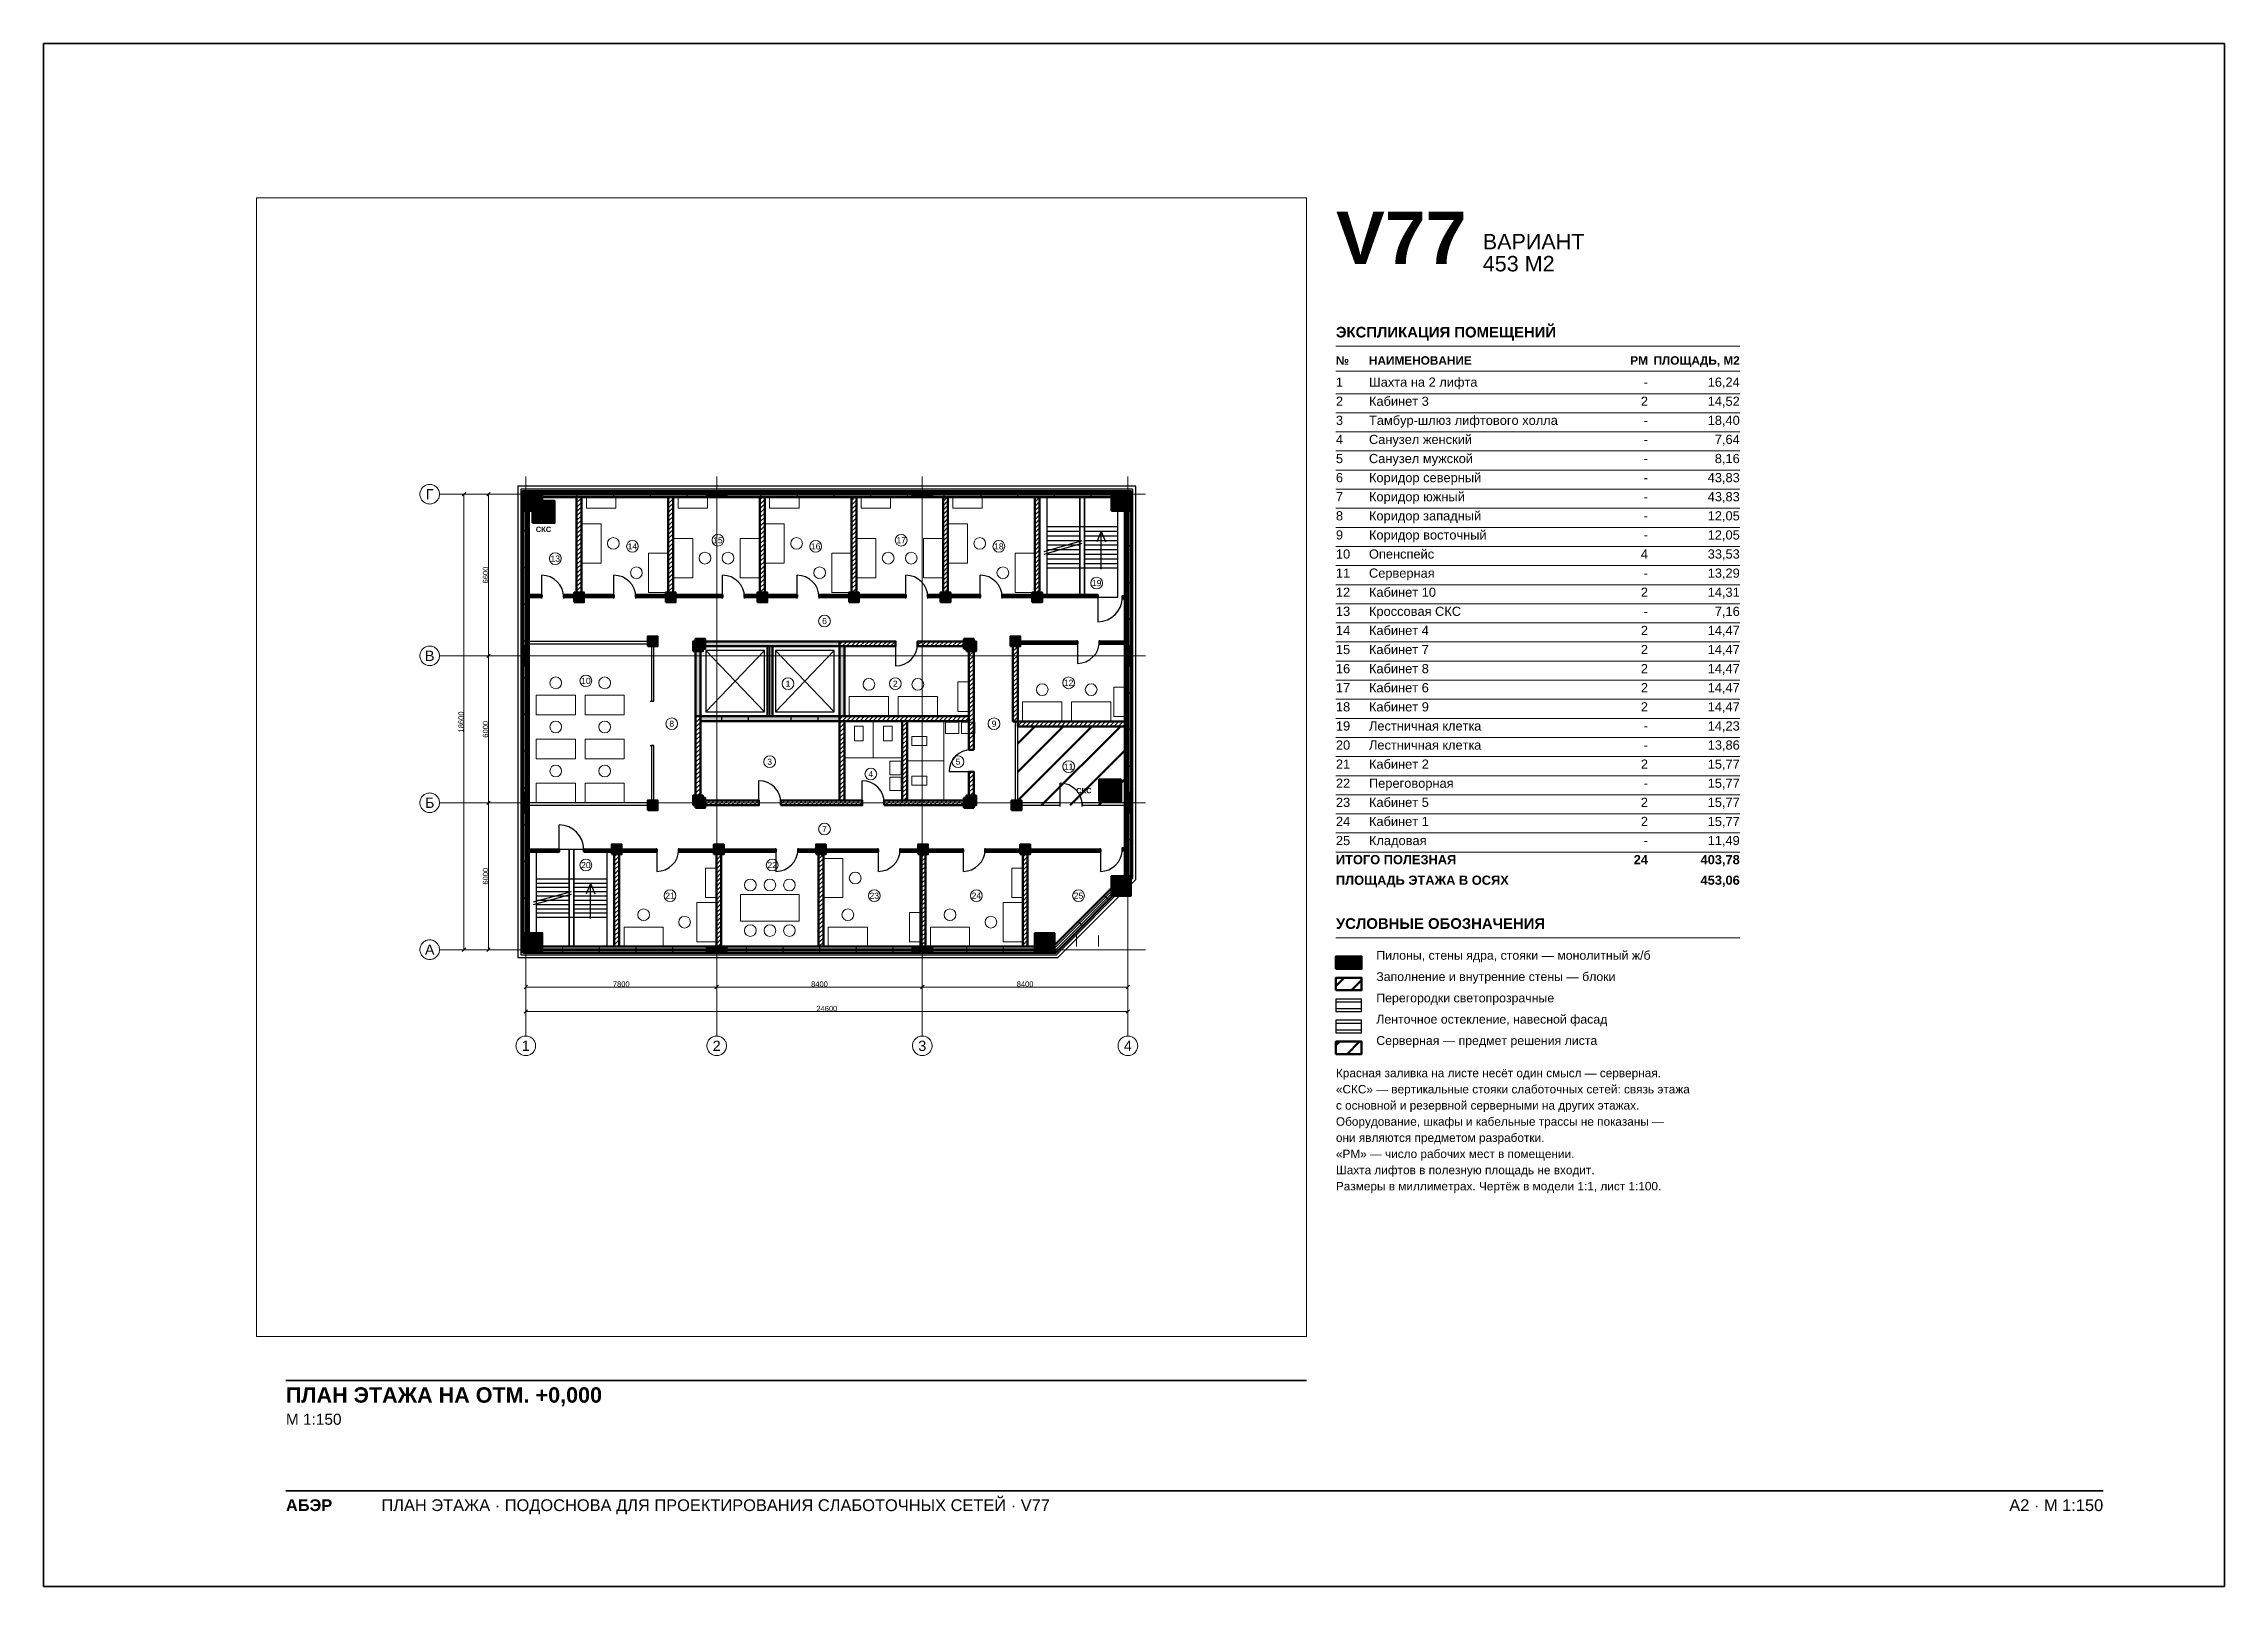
# Paper-space layout 'A2-1-100' of a CAD drawing. Header units: millimetres. Extents: x 0 to 594, y 0 to 420.
# The model-space entities are those that its viewports show. They can reach past a viewport. Long polylines and large blocks are cut down to what shows.
import ezdxf
from ezdxf.enums import TextEntityAlignment as Align

# ---------------------------------------------------------------- set-up
doc = ezdxf.new("R2010")
doc.units = ezdxf.units.MM
doc.linetypes.add('CENTER2', pattern=[2.541, 1.587, -0.318, 0.318, -0.318])
for name, color, linetype, lineweight in [('A-ANNO-LEGEND', 7, 'CONTINUOUS', 18), ('A-ANNO-NOTES', 8, 'CONTINUOUS', 13), ('A-ANNO-ROOM', 7, 'CONTINUOUS', 18), ('A-ANNO-TABLE', 7, 'CONTINUOUS', 18), ('A-DIMS', 8, 'CONTINUOUS', 13), ('A-DOOR', 3, 'CONTINUOUS', 25), ('A-ELEV', 7, 'CONTINUOUS', 25), ('A-FACADE-PANEL', 8, 'CONTINUOUS', 25), ('A-FURN', 8, 'CONTINUOUS', 18), ('A-GLAZ-RIBBON', 5, 'CONTINUOUS', 25), ('A-GRID', 8, 'CENTER2', 13), ('A-HATCH', 9, 'CONTINUOUS', 9), ('A-OUTLINE', 7, 'CONTINUOUS', 50), ('A-SANI', 8, 'CONTINUOUS', 18), ('A-STAIR', 7, 'CONTINUOUS', 25), ('A-TITLE', 7, 'CONTINUOUS', 35), ('A-VIEWPORT', 8, 'CONTINUOUS', 9), ('A-WALL-BLOCK', 9, 'CONTINUOUS', 50), ('A-WALL-GLASS', 4, 'CONTINUOUS', 25), ('A-WALL-RC', 7, 'CONTINUOUS', 50), ('E-SCS-RISER', 1, 'CONTINUOUS', 50), ('E-SERVER-ROOM', 1, 'CONTINUOUS', 50)]:
    doc.layers.add(name, color=color, linetype=linetype, lineweight=lineweight)
doc.styles.add('Arial', font='arial.ttf')
doc.styles.add('Arial-Bold', font='arialbd.ttf')
doc.styles.get("Standard").update_dxf_attribs({"font": 'arial.ttf'})

psp = doc.layouts.new('A2-1-100')

# ---------------------------------------------------------------- texts
at = {"layer": 'A-ANNO-LEGEND'}
for s, height, style, p in [('УСЛОВНЫЕ ОБОЗНАЧЕНИЯ', 2.9, 'Arial-Bold', (352, 179)), ('Пилоны, стены ядра, стояки — монолитный ж/б', 2.4, 'Arial', (363, 170.6)), ('Заполнение и внутренние стены — блоки', 2.4, 'Arial', (363, 164.8)), ('Перегородки светопрозрачные', 2.4, 'Arial', (363, 159)), ('Ленточное остекление, навесной фасад', 2.4, 'Arial', (363, 153.2)), ('Серверная — предмет решения листа', 2.4, 'Arial', (363, 147.4))]:
    psp.add_text(s, height=height, dxfattribs=dict(at, style=style)).set_placement(p)
at = {"layer": 'A-ANNO-NOTES', "style": 'Arial'}
for s, p in [('«СКС» — вертикальные стояки слаботочных сетей: связь этажа', (352, 134.2)), ('Красная заливка на листе несёт один смысл — серверная.', (352, 138.6)), ('с основной и резервной серверными на других этажах.', (352, 129.8)), ('Оборудование, шкафы и кабельные трассы не показаны —', (352, 125.4)), ('они являются предметом разработки.', (352, 121)), ('«РМ» — число рабочих мест в помещении.', (352, 116.6)), ('Шахта лифтов в полезную площадь не входит.', (352, 112.2)), ('Размеры в миллиметрах. Чертёж в модели 1:1, лист 1:100.', (352, 107.8))]:
    psp.add_text(s, height=2.3, dxfattribs=at).set_placement(p)
at = {"layer": 'A-ANNO-TABLE'}
for s, height, style, p in [('ЭКСПЛИКАЦИЯ ПОМЕЩЕНИЙ', 2.9, 'Arial-Bold', (352, 340)), ('№', 2.3, 'Arial-Bold', (352, 332.6)), ('НАИМЕНОВАНИЕ', 2.3, 'Arial-Bold', (361, 332.6)), ('1', 2.5, 'Arial', (352, 326.6)), ('Шахта на 2 лифта', 2.5, 'Arial', (361, 326.6)), ('2', 2.5, 'Arial', (352, 321.4)), ('Кабинет 3', 2.5, 'Arial', (361, 321.4)), ('3', 2.5, 'Arial', (352, 316.2)), ('Тамбур-шлюз лифтового холла', 2.5, 'Arial', (361, 316.2)), ('4', 2.5, 'Arial', (352, 311)), ('Санузел женский', 2.5, 'Arial', (361, 311)), ('5', 2.5, 'Arial', (352, 305.8)), ('6', 2.5, 'Arial', (352, 300.6)), ('Санузел мужской', 2.5, 'Arial', (361, 305.8)), ('Коридор северный', 2.5, 'Arial', (361, 300.6)), ('7', 2.5, 'Arial', (352, 295.4)), ('Коридор южный', 2.5, 'Arial', (361, 295.4)), ('8', 2.5, 'Arial', (352, 290.2)), ('Коридор западный', 2.5, 'Arial', (361, 290.2)), ('9', 2.5, 'Arial', (352, 285)), ('Коридор восточный', 2.5, 'Arial', (361, 285)), ('10', 2.5, 'Arial', (352, 279.8)), ('Опенспейс', 2.5, 'Arial', (361, 279.8)), ('11', 2.5, 'Arial', (352, 274.6)), ('Серверная', 2.5, 'Arial', (361, 274.6)), ('12', 2.5, 'Arial', (352, 269.4)), ('Кабинет 10', 2.5, 'Arial', (361, 269.4)), ('13', 2.5, 'Arial', (352, 264.2)), ('14', 2.5, 'Arial', (352, 259)), ('Кроссовая СКС', 2.5, 'Arial', (361, 264.2)), ('Кабинет 4', 2.5, 'Arial', (361, 259)), ('15', 2.5, 'Arial', (352, 253.8)), ('Кабинет 7', 2.5, 'Arial', (361, 253.8)), ('16', 2.5, 'Arial', (352, 248.6)), ('Кабинет 8', 2.5, 'Arial', (361, 248.6)), ('17', 2.5, 'Arial', (352, 243.4)), ('Кабинет 6', 2.5, 'Arial', (361, 243.4)), ('18', 2.5, 'Arial', (352, 238.2)), ('Кабинет 9', 2.5, 'Arial', (361, 238.2)), ('19', 2.5, 'Arial', (352, 233)), ('Лестничная клетка', 2.5, 'Arial', (361, 233)), ('20', 2.5, 'Arial', (352, 227.8)), ('Лестничная клетка', 2.5, 'Arial', (361, 227.8)), ('21', 2.5, 'Arial', (352, 222.6)), ('22', 2.5, 'Arial', (352, 217.4)), ('Переговорная', 2.5, 'Arial', (361, 217.4)), ('Кабинет 2', 2.5, 'Arial', (361, 222.6)), ('23', 2.5, 'Arial', (352, 212.2)), ('Кабинет 5', 2.5, 'Arial', (361, 212.2)), ('24', 2.5, 'Arial', (352, 207)), ('Кабинет 1', 2.5, 'Arial', (361, 207)), ('25', 2.5, 'Arial', (352, 201.8)), ('Кладовая', 2.5, 'Arial', (361, 201.8)), ('ИТОГО ПОЛЕЗНАЯ', 2.5, 'Arial-Bold', (352, 196.6)), ('ПЛОЩАДЬ ЭТАЖА В ОСЯХ', 2.5, 'Arial-Bold', (352, 191))]:
    psp.add_text(s, height=height, dxfattribs=dict(at, style=style)).set_placement(p)
for s, height, style, p in [('РМ', 2.3, 'Arial-Bold', (437, 332.6)), ('ПЛОЩАДЬ, М2', 2.3, 'Arial-Bold', (462, 332.6)), ('-', 2.5, 'Arial', (437, 326.6)), ('16,24', 2.5, 'Arial', (462, 326.6)), ('2', 2.5, 'Arial', (437, 321.4)), ('14,52', 2.5, 'Arial', (462, 321.4)), ('-', 2.5, 'Arial', (437, 316.2)), ('18,40', 2.5, 'Arial', (462, 316.2)), ('-', 2.5, 'Arial', (437, 311)), ('7,64', 2.5, 'Arial', (462, 311)), ('-', 2.5, 'Arial', (437, 305.8)), ('43,83', 2.5, 'Arial', (462, 300.6)), ('8,16', 2.5, 'Arial', (462, 305.8)), ('-', 2.5, 'Arial', (437, 300.6)), ('43,83', 2.5, 'Arial', (462, 295.4)), ('-', 2.5, 'Arial', (437, 295.4)), ('-', 2.5, 'Arial', (437, 290.2)), ('12,05', 2.5, 'Arial', (462, 290.2)), ('-', 2.5, 'Arial', (437, 285)), ('12,05', 2.5, 'Arial', (462, 285)), ('4', 2.5, 'Arial', (437, 279.8)), ('33,53', 2.5, 'Arial', (462, 279.8)), ('-', 2.5, 'Arial', (437, 274.6)), ('13,29', 2.5, 'Arial', (462, 274.6)), ('2', 2.5, 'Arial', (437, 269.4)), ('14,31', 2.5, 'Arial', (462, 269.4)), ('2', 2.5, 'Arial', (437, 259)), ('-', 2.5, 'Arial', (437, 264.2)), ('14,47', 2.5, 'Arial', (462, 259)), ('7,16', 2.5, 'Arial', (462, 264.2)), ('2', 2.5, 'Arial', (437, 253.8)), ('14,47', 2.5, 'Arial', (462, 253.8)), ('2', 2.5, 'Arial', (437, 248.6)), ('14,47', 2.5, 'Arial', (462, 248.6)), ('2', 2.5, 'Arial', (437, 243.4)), ('14,47', 2.5, 'Arial', (462, 243.4)), ('2', 2.5, 'Arial', (437, 238.2)), ('14,47', 2.5, 'Arial', (462, 238.2)), ('-', 2.5, 'Arial', (437, 233)), ('14,23', 2.5, 'Arial', (462, 233)), ('-', 2.5, 'Arial', (437, 227.8)), ('13,86', 2.5, 'Arial', (462, 227.8)), ('2', 2.5, 'Arial', (437, 222.6)), ('15,77', 2.5, 'Arial', (462, 222.6)), ('15,77', 2.5, 'Arial', (462, 217.4)), ('2', 2.5, 'Arial', (437, 212.2)), ('-', 2.5, 'Arial', (437, 217.4)), ('15,77', 2.5, 'Arial', (462, 212.2)), ('2', 2.5, 'Arial', (437, 207)), ('15,77', 2.5, 'Arial', (462, 207)), ('-', 2.5, 'Arial', (437, 201.8)), ('11,49', 2.5, 'Arial', (462, 201.8)), ('24', 2.5, 'Arial-Bold', (437, 196.6)), ('403,78', 2.5, 'Arial-Bold', (462, 196.6)), ('453,06', 2.5, 'Arial-Bold', (462, 191))]:
    psp.add_text(s, height=height, dxfattribs=dict(at, style=style)).set_placement(p, align=Align.RIGHT)
at = {"layer": 'A-TITLE'}
for s, height, style, p in [('V77', 14.3, 'Arial-Bold', (352, 360)), ('ВАРИАНТ', 4.2, 'Arial', (392, 364)), ('453 М2', 4.2, 'Arial', (392, 358)), ('ПЛАН ЭТАЖА НА ОТМ. +0,000', 4.2, 'Arial-Bold', (66, 50)), ('М 1:150', 3, 'Arial', (66, 44)), ('ПЛАН ЭТАЖА · ПОДОСНОВА ДЛЯ ПРОЕКТИРОВАНИЯ СЛАБОТОЧНЫХ СЕТЕЙ · V77', 3.2, 'Arial', (92, 20.5)), ('АБЭР', 3.2, 'Arial-Bold', (66, 20.5))]:
    psp.add_text(s, height=height, dxfattribs=dict(at, style=style)).set_placement(p)
at = {"layer": 'A-TITLE', "style": 'Arial'}
psp.add_text('A2 · М 1:150', height=3.2, dxfattribs=at).set_placement((561, 20.5), align=Align.RIGHT)

msp = doc.modelspace()

# ---------------------------------------------------------------- texts
at = {"layer": 'A-ANNO-ROOM'}
for s, p in [('13', (1205, 15970)), ('14', (4357, 16470)), ('15', (7850, 16720)), ('16', (11843, 16470)), ('17', (15336, 16720)), ('18', (19329, 16470)), ('19', (23322, 14970)), ('6', (12205, 13420)), ('10', (2455, 10976)), ('1', (10714, 10863)), ('2', (15098, 10863)), ('12', (22180, 10899)), ('8', (5964, 9226)), ('9', (19130, 9226)), ('3', (9964, 7676)), ('4', (14098, 7176)), ('5', (17659, 7676)), ('11', (22180, 7476)), ('7', (12205, 4926)), ('20', (2455, 3455)), ('22', (10067, 3455)), ('21', (5895, 2205)), ('23', (14239, 2205)), ('24', (18411, 2205)), ('25', (22583, 2205))]:
    msp.add_text(s, height=250, dxfattribs=at).set_placement(p, align=Align.MIDDLE_CENTER)
at = {"layer": 'A-DIMS'}
for s, p in [('6600', (-1645, 15300)), ('18600', (-2645, 9300)), ('6000', (-1645, 9000)), ('6000', (-1645, 3000))]:
    msp.add_text(s, height=220, rotation=90, dxfattribs=at).set_placement(p, align=Align.MIDDLE_CENTER)
for s, p in [('7800', (3900, -1405)), ('8400', (12000, -1405)), ('8400', (20400, -1405)), ('24600', (12300, -2405))]:
    msp.add_text(s, height=220, dxfattribs=at).set_placement(p, align=Align.MIDDLE_CENTER)
at = {"layer": 'A-GRID'}
for s, p in [('Г', (-3925, 18600)), ('В', (-3925, 12000)), ('Б', (-3925, 6000)), ('А', (-3925, 0)), ('1', (0, -3925)), ('2', (7800, -3925)), ('3', (16200, -3925)), ('4', (24600, -3925))]:
    msp.add_text(s, height=420, dxfattribs=at).set_placement(p, align=Align.MIDDLE_CENTER)
at = {"layer": 'E-SCS-RISER', "style": 'Arial-Bold'}
for p in [(725, 17165), (22805, 6496)]:
    msp.add_text('СКС', height=220, dxfattribs=at).set_placement(p, align=Align.MIDDLE_CENTER)

# ---------------------------------------------------------------- hatches: boundary and pattern name
at = {"layer": 'A-HATCH'}
h = msp.add_hatch(dxfattribs=at)
h.set_pattern_fill('ANSI31', scale=40)
h.paths.add_polyline_path([(2077, 14390), (2277, 14390), (2277, 18475), (2277, 18475), (2077, 18475), (2077, 18475)])
h = msp.add_hatch(dxfattribs=at)
h.set_pattern_fill('ANSI31', scale=40)
h.paths.add_polyline_path([(5820, 14390), (6020, 14390), (6020, 18475), (6020, 18475), (5820, 18475), (5820, 18475)])
h = msp.add_hatch(dxfattribs=at)
h.set_pattern_fill('ANSI31', scale=40)
h.paths.add_polyline_path([(9563, 14390), (9763, 14390), (9763, 18475), (9763, 18475), (9563, 18475), (9563, 18475)])
h = msp.add_hatch(dxfattribs=at)
h.set_pattern_fill('ANSI31', scale=40)
h.paths.add_polyline_path([(13306, 14390), (13506, 14390), (13506, 18475), (13506, 18475), (13306, 18475), (13306, 18475)])
h = msp.add_hatch(dxfattribs=at)
h.set_pattern_fill('ANSI31', scale=40)
h.paths.add_polyline_path([(17049, 14390), (17249, 14390), (17249, 18475), (17249, 18475), (17049, 18475), (17049, 18475)])
h = msp.add_hatch(dxfattribs=at)
h.set_pattern_fill('ANSI31', scale=40)
h.paths.add_polyline_path([(20792, 14390), (20992, 14390), (20992, 18475), (20992, 18475), (20792, 18475), (20792, 18475)])
h = msp.add_hatch(dxfattribs=at)
h.set_pattern_fill('ANSI31', scale=40)
h.paths.add_polyline_path([(125, 14390), (125, 14390), (651, 14390), (651, 14490), (125, 14490), (125, 14490)])
h = msp.add_hatch(dxfattribs=at)
h.set_pattern_fill('ANSI31', scale=40)
h.paths.add_polyline_path([(1551, 14390), (2077, 14390), (2077, 14490), (1551, 14490)])
h = msp.add_hatch(dxfattribs=at)
h.set_pattern_fill('ANSI31', scale=40)
h.paths.add_polyline_path([(2277, 14390), (3598, 14390), (3598, 14490), (2277, 14490)])
h = msp.add_hatch(dxfattribs=at)
h.set_pattern_fill('ANSI31', scale=40)
h.paths.add_polyline_path([(4498, 14390), (5820, 14390), (5820, 14490), (4498, 14490)])
h = msp.add_hatch(dxfattribs=at)
h.set_pattern_fill('ANSI31', scale=40)
h.paths.add_polyline_path([(6020, 14390), (8042, 14390), (8042, 14490), (6020, 14490)])
h = msp.add_hatch(dxfattribs=at)
h.set_pattern_fill('ANSI31', scale=40)
h.paths.add_polyline_path([(8942, 14390), (9563, 14390), (9563, 14490), (8942, 14490)])
h = msp.add_hatch(dxfattribs=at)
h.set_pattern_fill('ANSI31', scale=40)
h.paths.add_polyline_path([(9763, 14390), (11084, 14390), (11084, 14490), (9763, 14490)])
h = msp.add_hatch(dxfattribs=at)
h.set_pattern_fill('ANSI31', scale=40)
h.paths.add_polyline_path([(11984, 14390), (13306, 14390), (13306, 14490), (11984, 14490)])
h = msp.add_hatch(dxfattribs=at)
h.set_pattern_fill('ANSI31', scale=40)
h.paths.add_polyline_path([(13506, 14390), (15528, 14390), (15528, 14490), (13506, 14490)])
h = msp.add_hatch(dxfattribs=at)
h.set_pattern_fill('ANSI31', scale=40)
h.paths.add_polyline_path([(16428, 14390), (17049, 14390), (17049, 14490), (16428, 14490)])
h = msp.add_hatch(dxfattribs=at)
h.set_pattern_fill('ANSI31', scale=40)
h.paths.add_polyline_path([(17249, 14390), (18570, 14390), (18570, 14490), (17249, 14490)])
h = msp.add_hatch(dxfattribs=at)
h.set_pattern_fill('ANSI31', scale=40)
h.paths.add_polyline_path([(19470, 14390), (20792, 14390), (20792, 14490), (19470, 14490)])
h = msp.add_hatch(dxfattribs=at)
h.set_pattern_fill('ANSI31', scale=40)
h.paths.add_polyline_path([(24375, 14340), (24475, 14340), (24475, 14340), (24475, 14440), (24475, 14440), (24375, 14440)])
h = msp.add_hatch(dxfattribs=at)
h.set_pattern_fill('ANSI31', scale=40)
h.paths.add_polyline_path([(12818, 12390), (15109, 12390), (15109, 12590), (12818, 12590)])
h = msp.add_hatch(dxfattribs=at)
h.set_pattern_fill('ANSI31', scale=40)
h.paths.add_polyline_path([(16009, 12390), (18100, 12390), (18100, 12590), (16009, 12590)])
h = msp.add_hatch(dxfattribs=at)
h.set_pattern_fill('ANSI31', scale=40)
h.paths.add_polyline_path([(19900, 9319), (20100, 9319), (20100, 12590), (19900, 12590)])
h = msp.add_hatch(dxfattribs=at)
h.set_pattern_fill('ANSI31', scale=40)
h.paths.add_polyline_path([(20100, 12490), (22538, 12490), (22538, 12590), (20100, 12590)])
h = msp.add_hatch(dxfattribs=at)
h.set_pattern_fill('ANSI31', scale=40)
h.paths.add_polyline_path([(23438, 12490), (24475, 12490), (24475, 12490), (24475, 12590), (24475, 12590), (23438, 12590)])
h = msp.add_hatch(dxfattribs=at)
h.set_pattern_fill('ANSI31', scale=40)
h.paths.add_polyline_path([(18100, 8164), (18300, 8164), (18300, 12390), (18100, 12390)])
h = msp.add_hatch(dxfattribs=at)
h.set_pattern_fill('ANSI31', scale=40)
h.paths.add_polyline_path([(6934, 6096), (7134, 6096), (7134, 9533), (6934, 9533)])
h = msp.add_hatch(dxfattribs=at)
h.set_pattern_fill('ANSI31', scale=40)
h.paths.add_polyline_path([(12818, 9333), (18100, 9333), (18100, 9533), (12818, 9533)])
h = msp.add_hatch(dxfattribs=at)
h.set_pattern_fill('ANSI31', scale=40)
h.paths.add_polyline_path([(12818, 6096), (13018, 6096), (13018, 9333), (12818, 9333)])
h = msp.add_hatch(dxfattribs=at)
h.set_pattern_fill('ANSI31', scale=40)
h.paths.add_polyline_path([(15379, 6096), (15579, 6096), (15579, 9333), (15379, 9333)])
h = msp.add_hatch(dxfattribs=at)
h.set_pattern_fill('ANSI31', scale=40)
h.paths.add_polyline_path([(20100, 9119), (24475, 9119), (24475, 9119), (24475, 9319), (24475, 9319), (20100, 9319)])
h = msp.add_hatch(dxfattribs=at)
h.set_pattern_fill('ANSI31', scale=40)
h.paths.add_polyline_path([(18100, 6096), (18300, 6096), (18300, 7264), (18100, 7264)])
h = msp.add_hatch(dxfattribs=at)
h.set_pattern_fill('ANSI31', scale=40)
h.paths.add_polyline_path([(7134, 5896), (9526, 5896), (9526, 6096), (7134, 6096)])
h = msp.add_hatch(dxfattribs=at)
h.set_pattern_fill('ANSI31', scale=40)
h.paths.add_polyline_path([(10426, 5896), (13748, 5896), (13748, 6096), (10426, 6096)])
h = msp.add_hatch(dxfattribs=at)
h.set_pattern_fill('ANSI31', scale=40)
h.paths.add_polyline_path([(14648, 5896), (18100, 5896), (18100, 6096), (14648, 6096)])
h = msp.add_hatch(dxfattribs=at)
h.set_pattern_fill('ANSI31', scale=40)
h.paths.add_polyline_path([(3615, 125), (3815, 125), (3815, 125), (3815, 4096), (3615, 4096), (3615, 125)])
h = msp.add_hatch(dxfattribs=at)
h.set_pattern_fill('ANSI31', scale=40)
h.paths.add_polyline_path([(3815, 3996), (5351, 3996), (5351, 4096), (3815, 4096)])
h = msp.add_hatch(dxfattribs=at)
h.set_pattern_fill('ANSI31', scale=40)
h.paths.add_polyline_path([(6251, 3996), (7787, 3996), (7787, 4096), (6251, 4096)])
h = msp.add_hatch(dxfattribs=at)
h.set_pattern_fill('ANSI31', scale=40)
h.paths.add_polyline_path([(7787, 125), (7987, 125), (7987, 125), (7987, 4096), (7787, 4096), (7787, 125)])
h = msp.add_hatch(dxfattribs=at)
h.set_pattern_fill('ANSI31', scale=40)
h.paths.add_polyline_path([(7987, 3996), (10223, 3996), (10223, 4096), (7987, 4096)])
h = msp.add_hatch(dxfattribs=at)
h.set_pattern_fill('ANSI31', scale=40)
h.paths.add_polyline_path([(11123, 3996), (11959, 3996), (11959, 4096), (11123, 4096)])
h = msp.add_hatch(dxfattribs=at)
h.set_pattern_fill('ANSI31', scale=40)
h.paths.add_polyline_path([(11959, 125), (12159, 125), (12159, 125), (12159, 4096), (11959, 4096), (11959, 125)])
h = msp.add_hatch(dxfattribs=at)
h.set_pattern_fill('ANSI31', scale=40)
h.paths.add_polyline_path([(12159, 3996), (14395, 3996), (14395, 4096), (12159, 4096)])
h = msp.add_hatch(dxfattribs=at)
h.set_pattern_fill('ANSI31', scale=40)
h.paths.add_polyline_path([(15295, 3996), (16131, 3996), (16131, 4096), (15295, 4096)])
h = msp.add_hatch(dxfattribs=at)
h.set_pattern_fill('ANSI31', scale=40)
h.paths.add_polyline_path([(16131, 125), (16331, 125), (16331, 125), (16331, 4096), (16131, 4096), (16131, 125)])
h = msp.add_hatch(dxfattribs=at)
h.set_pattern_fill('ANSI31', scale=40)
h.paths.add_polyline_path([(16331, 3996), (17867, 3996), (17867, 4096), (16331, 4096)])
h = msp.add_hatch(dxfattribs=at)
h.set_pattern_fill('ANSI31', scale=40)
h.paths.add_polyline_path([(18767, 3996), (20303, 3996), (20303, 4096), (18767, 4096)])
h = msp.add_hatch(dxfattribs=at)
h.set_pattern_fill('ANSI31', scale=40)
h.paths.add_polyline_path([(20303, 125), (20503, 125), (20503, 125), (20503, 4096), (20303, 4096), (20303, 125)])
h = msp.add_hatch(dxfattribs=at)
h.set_pattern_fill('ANSI31', scale=40)
h.paths.add_polyline_path([(20503, 3996), (23475, 3996), (23475, 4096), (20503, 4096)])
h = msp.add_hatch(dxfattribs=at)
h.set_pattern_fill('ANSI31', scale=40)
h.paths.add_polyline_path([(24375, 4046), (24475, 4046), (24475, 4046), (24475, 4146), (24475, 4146), (24375, 4146)])
at = {"layer": 'A-WALL-RC'}
h = msp.add_hatch(color=7, dxfattribs=at)
h.dxf.hatch_style = 1
h.paths.add_polyline_path([(-125, 17925), (675, 17925), (675, 18725), (-125, 18725)])
h = msp.add_hatch(color=7, dxfattribs=at)
h.dxf.hatch_style = 1
h.paths.add_polyline_path([(7400, 18475), (8200, 18475), (8200, 18725), (7400, 18725)])
h = msp.add_hatch(color=7, dxfattribs=at)
h.dxf.hatch_style = 1
h.paths.add_polyline_path([(15800, 18475), (16600, 18475), (16600, 18725), (15800, 18725)])
h = msp.add_hatch(color=7, dxfattribs=at)
h.dxf.hatch_style = 1
h.paths.add_polyline_path([(23925, 17925), (24725, 17925), (24725, 18725), (23925, 18725)])
h = msp.add_hatch(color=7, dxfattribs=at)
h.dxf.hatch_style = 1
h.paths.add_polyline_path([(1977, 14190), (2377, 14190), (2377, 14590), (1977, 14590)])
h = msp.add_hatch(color=7, dxfattribs=at)
h.dxf.hatch_style = 1
h.paths.add_polyline_path([(5720, 14190), (6120, 14190), (6120, 14590), (5720, 14590)])
h = msp.add_hatch(color=7, dxfattribs=at)
h.dxf.hatch_style = 1
h.paths.add_polyline_path([(9463, 14190), (9863, 14190), (9863, 14590), (9463, 14590)])
h = msp.add_hatch(color=7, dxfattribs=at)
h.dxf.hatch_style = 1
h.paths.add_polyline_path([(13206, 14190), (13606, 14190), (13606, 14590), (13206, 14590)])
h = msp.add_hatch(color=7, dxfattribs=at)
h.dxf.hatch_style = 1
h.paths.add_polyline_path([(16949, 14190), (17349, 14190), (17349, 14590), (16949, 14590)])
h = msp.add_hatch(color=7, dxfattribs=at)
h.dxf.hatch_style = 1
h.paths.add_polyline_path([(20692, 14190), (21092, 14190), (21092, 14590), (20692, 14590)])
h = msp.add_hatch(color=7, dxfattribs=at)
h.dxf.hatch_style = 1
h.paths.add_polyline_path([(20992, 14390), (23375, 14390), (23375, 14490), (20992, 14490)])
h = msp.add_hatch(color=7, dxfattribs=at)
h.dxf.hatch_style = 1
h.paths.add_polyline_path([(4984, 12390), (5384, 12390), (5384, 12790), (4984, 12790)])
h = msp.add_hatch(color=7, dxfattribs=at)
h.dxf.hatch_style = 1
h.paths.add_polyline_path([(6834, 12190), (7234, 12190), (7234, 12590), (6834, 12590)])
h = msp.add_hatch(color=7, dxfattribs=at)
h.dxf.hatch_style = 1
h.paths.add_polyline_path([(6934, 12290), (7334, 12290), (7334, 12690), (6934, 12690)])
h = msp.add_hatch(color=7, dxfattribs=at)
h.dxf.hatch_style = 1
h.paths.add_polyline_path([(7134, 12390), (12818, 12390), (12818, 12590), (7134, 12590)])
h = msp.add_hatch(color=7, dxfattribs=at)
h.dxf.hatch_style = 1
h.paths.add_polyline_path([(17900, 12290), (18300, 12290), (18300, 12690), (17900, 12690)])
h = msp.add_hatch(color=7, dxfattribs=at)
h.dxf.hatch_style = 1
h.paths.add_polyline_path([(18000, 12190), (18400, 12190), (18400, 12590), (18000, 12590)])
h = msp.add_hatch(color=7, dxfattribs=at)
h.dxf.hatch_style = 1
h.paths.add_polyline_path([(19800, 12390), (20200, 12390), (20200, 12790), (19800, 12790)])
h = msp.add_hatch(color=7, dxfattribs=at)
h.dxf.hatch_style = 1
h.paths.add_polyline_path([(-125, 11600), (125, 11600), (125, 12400), (-125, 12400)])
h = msp.add_hatch(color=7, dxfattribs=at)
h.dxf.hatch_style = 1
h.paths.add_polyline_path([(6934, 9533), (7134, 9533), (7134, 12390), (6934, 12390)])
h = msp.add_hatch(color=7, dxfattribs=at)
h.dxf.hatch_style = 1
h.paths.add_polyline_path([(9876, 9533), (10076, 9533), (10076, 12390), (9876, 12390)])
h = msp.add_hatch(color=7, dxfattribs=at)
h.dxf.hatch_style = 1
h.paths.add_polyline_path([(12818, 9533), (13018, 9533), (13018, 12390), (12818, 12390)])
h = msp.add_hatch(color=7, dxfattribs=at)
h.dxf.hatch_style = 1
h.paths.add_polyline_path([(24475, 11600), (24725, 11600), (24725, 12400), (24475, 12400)])
h = msp.add_hatch(color=7, dxfattribs=at)
h.dxf.hatch_style = 1
h.paths.add_polyline_path([(7134, 9333), (12818, 9333), (12818, 9533), (7134, 9533)])
h = msp.add_hatch(color=7, dxfattribs=at)
h.dxf.hatch_style = 1
h.paths.add_polyline_path([(-125, 5600), (125, 5600), (125, 6400), (-125, 6400)])
h = msp.add_hatch(color=7, dxfattribs=at)
h.dxf.hatch_style = 1
h.paths.add_polyline_path([(6834, 5896), (7234, 5896), (7234, 6296), (6834, 6296)])
h = msp.add_hatch(color=7, dxfattribs=at)
h.dxf.hatch_style = 1
h.paths.add_polyline_path([(18000, 5896), (18400, 5896), (18400, 6296), (18000, 6296)])
h = msp.add_hatch(color=7, dxfattribs=at)
h.dxf.hatch_style = 1
h.paths.add_polyline_path([(24475, 5600), (24725, 5600), (24725, 6400), (24475, 6400)])
h = msp.add_hatch(color=7, dxfattribs=at)
h.dxf.hatch_style = 1
h.paths.add_polyline_path([(4984, 5696), (5384, 5696), (5384, 6096), (4984, 6096)])
h = msp.add_hatch(color=7, dxfattribs=at)
h.dxf.hatch_style = 1
h.paths.add_polyline_path([(6934, 5796), (7334, 5796), (7334, 6196), (6934, 6196)])
h = msp.add_hatch(color=7, dxfattribs=at)
h.dxf.hatch_style = 1
h.paths.add_polyline_path([(17900, 5796), (18300, 5796), (18300, 6196), (17900, 6196)])
h = msp.add_hatch(color=7, dxfattribs=at)
h.dxf.hatch_style = 1
h.paths.add_polyline_path([(19850, 5696), (20250, 5696), (20250, 6096), (19850, 6096)])
h = msp.add_hatch(color=7, dxfattribs=at)
h.dxf.hatch_style = 1
h.paths.add_polyline_path([(125, 3996), (125, 3996), (1370, 3996), (1370, 4096), (125, 4096), (125, 4096)])
h = msp.add_hatch(color=7, dxfattribs=at)
h.dxf.hatch_style = 1
h.paths.add_polyline_path([(2370, 3996), (3615, 3996), (3615, 4096), (2370, 4096)])
h = msp.add_hatch(color=7, dxfattribs=at)
h.dxf.hatch_style = 1
h.paths.add_polyline_path([(3515, 3896), (3915, 3896), (3915, 4296), (3515, 4296)])
h = msp.add_hatch(color=7, dxfattribs=at)
h.dxf.hatch_style = 1
h.paths.add_polyline_path([(7687, 3896), (8087, 3896), (8087, 4296), (7687, 4296)])
h = msp.add_hatch(color=7, dxfattribs=at)
h.dxf.hatch_style = 1
h.paths.add_polyline_path([(11859, 3896), (12259, 3896), (12259, 4296), (11859, 4296)])
h = msp.add_hatch(color=7, dxfattribs=at)
h.dxf.hatch_style = 1
h.paths.add_polyline_path([(16031, 3896), (16431, 3896), (16431, 4296), (16031, 4296)])
h = msp.add_hatch(color=7, dxfattribs=at)
h.dxf.hatch_style = 1
h.paths.add_polyline_path([(20203, 3896), (20603, 3896), (20603, 4296), (20203, 4296)])
h = msp.add_hatch(color=7, dxfattribs=at)
h.dxf.hatch_style = 1
h.paths.add_polyline_path([(23925, 2200), (24725, 2200), (24725, 3000), (23925, 3000)])
h = msp.add_hatch(color=7, dxfattribs=at)
h.dxf.hatch_style = 1
h.paths.add_polyline_path([(-125, -125), (675, -125), (675, 675), (-125, 675)])
h = msp.add_hatch(color=7, dxfattribs=at)
h.dxf.hatch_style = 1
h.paths.add_polyline_path([(7400, -125), (8200, -125), (8200, 125), (7400, 125)])
h = msp.add_hatch(color=7, dxfattribs=at)
h.dxf.hatch_style = 1
h.paths.add_polyline_path([(15800, -125), (16600, -125), (16600, 125), (15800, 125)])
h = msp.add_hatch(color=7, dxfattribs=at)
h.dxf.hatch_style = 1
h.paths.add_polyline_path([(20800, -125), (21600, -125), (21600, 675), (20800, 675)])
at = {"layer": 'E-SCS-RISER'}
h = msp.add_hatch(color=7, dxfattribs=at)
h.dxf.hatch_style = 1
h.paths.add_polyline_path([(275, 17425), (1175, 17425), (1175, 18325), (275, 18325)])
h = msp.add_hatch(color=7, dxfattribs=at)
h.dxf.hatch_style = 1
h.paths.add_polyline_path([(23425, 6046), (24325, 6046), (24325, 6946), (23425, 6946)])
at = {"layer": 'E-SERVER-ROOM'}
h = msp.add_hatch(dxfattribs=at)
h.set_pattern_fill('ANSI31', scale=260)
h.paths.add_polyline_path([(20100, 5896), (24475, 5896), (24475, 9119), (20100, 9119)])

# ---------------------------------------------------------------- linework, layer by layer
at = {"layer": 'A-ANNO-ROOM'}
for centre in [(7850, 16720), (15336, 16720), (1205, 15970), (4357, 16470), (11843, 16470), (19329, 16470), (23322, 14970), (12205, 13420), (2455, 10976), (10714, 10863), (15098, 10863), (22180, 10899), (5964, 9226), (19130, 9226), (9964, 7676), (14098, 7176), (17659, 7676), (22180, 7476), (12205, 4926), (2455, 3455), (10067, 3455), (5895, 2205), (14239, 2205), (18411, 2205), (22583, 2205)]:
    msp.add_circle(centre, 240, dxfattribs=at)
at = {"layer": 'A-DIMS'}
for p, q in [((-2596, 18529), (-2454, 18671)), ((-2525, 0), (-2525, 18600)), ((-1596, 18529), (-1454, 18671)), ((-1525, 12000), (-1525, 18600)), ((-1596, 11929), (-1454, 12071)), ((-1596, 11929), (-1454, 12071)), ((-1525, 6000), (-1525, 12000)), ((-1596, 5929), (-1454, 6071)), ((-1596, 5929), (-1454, 6071)), ((-1525, 0), (-1525, 6000)), ((-2596, -71), (-2454, 71)), ((-1596, -71), (-1454, 71)), ((-71, -1596), (71, -1454)), ((0, -1525), (7800, -1525)), ((7729, -1596), (7871, -1454)), ((7729, -1596), (7871, -1454)), ((7800, -1525), (16200, -1525)), ((16129, -1596), (16271, -1454)), ((16129, -1596), (16271, -1454)), ((16200, -1525), (24600, -1525)), ((24529, -1596), (24671, -1454)), ((-71, -2596), (71, -2454)), ((0, -2525), (24600, -2525)), ((24529, -2596), (24671, -2454))]:
    msp.add_line(p, q, dxfattribs=at)
at = {"layer": 'A-DOOR'}
for p, q in [((651, 14390), (651, 15290)), ((3598, 14390), (3598, 15290)), ((8042, 14390), (8042, 15290)), ((11084, 14390), (11084, 15290)), ((15528, 14390), (15528, 15290)), ((18570, 14390), (18570, 15290)), ((651, 14340), (651, 14440)), ((1551, 14340), (1551, 14440)), ((3598, 14340), (3598, 14440)), ((4498, 14340), (4498, 14440)), ((8042, 14340), (8042, 14440)), ((8942, 14340), (8942, 14440)), ((11084, 14340), (11084, 14440)), ((11984, 14340), (11984, 14440)), ((15528, 14340), (15528, 14440)), ((16428, 14340), (16428, 14440)), ((18570, 14340), (18570, 14440)), ((19470, 14340), (19470, 14440)), ((23375, 14340), (23375, 14440)), ((23375, 14390), (23375, 13390)), ((24375, 14340), (24375, 14440)), ((15109, 12390), (15109, 12590)), ((15109, 12490), (15109, 11590)), ((16009, 12390), (16009, 12590)), ((22538, 12540), (22538, 12640)), ((22538, 12590), (22538, 11690)), ((23438, 12540), (23438, 12640)), ((5084, 10143), (5184, 10143)), ((8005, 9333), (8005, 9533)), ((9105, 9333), (9105, 9533)), ((10847, 9333), (10847, 9533)), ((11947, 9333), (11947, 9533)), ((5084, 8343), (5184, 8343)), ((18100, 8164), (18300, 8164)), ((18200, 7264), (17300, 7264)), ((18100, 7264), (18300, 7264)), ((9526, 5996), (9526, 6896)), ((13748, 5996), (13748, 6896)), ((21838, 5896), (21838, 6796)), ((9526, 5896), (9526, 6096)), ((10426, 5896), (10426, 6096)), ((13748, 5896), (13748, 6096)), ((14648, 5896), (14648, 6096)), ((21838, 5846), (21838, 5946)), ((22738, 5846), (22738, 5946)), ((1370, 4096), (1370, 5096)), ((1370, 4046), (1370, 4146)), ((2370, 4046), (2370, 4146)), ((5351, 4046), (5351, 4146)), ((5351, 4096), (5351, 3196)), ((6251, 4046), (6251, 4146)), ((10223, 4046), (10223, 4146)), ((10223, 4096), (10223, 3196)), ((11123, 4046), (11123, 4146)), ((14395, 4046), (14395, 4146)), ((14395, 4096), (14395, 3196)), ((15295, 4046), (15295, 4146)), ((17867, 4046), (17867, 4146)), ((17867, 4096), (17867, 3196)), ((18767, 4046), (18767, 4146)), ((23475, 4046), (23475, 4146)), ((23475, 4096), (23475, 3196)), ((24375, 4046), (24375, 4146))]:
    msp.add_line(p, q, dxfattribs=at)
for centre, radius, start, end in [((651, 14390), 900, 0, 90), ((3598, 14390), 900, 0, 90), ((8042, 14390), 900, 0, 90), ((11084, 14390), 900, 0, 90), ((15528, 14390), 900, 0, 90), ((18570, 14390), 900, 0, 90), ((23375, 14390), 1000, -90, 0), ((15109, 12490), 900, -90, 0), ((22538, 12590), 900, -90, 0), ((18200, 7264), 900, 90, 180), ((9526, 5996), 900, 0, 90), ((13748, 5996), 900, 0, 90), ((21838, 5896), 900, 0, 90), ((1370, 4096), 1000, 0, 90), ((5351, 4096), 900, -90, 0), ((10223, 4096), 900, -90, 0), ((14395, 4096), 900, -90, 0), ((17867, 4096), 900, -90, 0), ((23475, 4096), 900, -90, 0)]:
    msp.add_arc(centre, radius, start, end, dxfattribs=at)
at = {"layer": 'A-ELEV'}
for p, q in [((7355, 9712), (9755, 12212)), ((7355, 12212), (9755, 9712)), ((9976, 9533), (9976, 12390)), ((10197, 9712), (12597, 12212)), ((10197, 12212), (12597, 9712))]:
    msp.add_line(p, q, dxfattribs=at)
for points in [[(7355, 9712), (9755, 9712), (9755, 12212), (7355, 12212)], [(10197, 9712), (12597, 9712), (12597, 12212), (10197, 12212)]]:
    msp.add_lwpolyline(points, close=True, dxfattribs=at)
at = {"layer": 'A-FACADE-PANEL'}
for points in [[(-325, -325), (21735, -325), (24925, 2865), (24925, 18925), (-325, 18925)], [(-205, -205), (21685, -205), (24805, 2915), (24805, 18805), (-205, 18805)]]:
    msp.add_lwpolyline(points, close=True, dxfattribs=at)
at = {"layer": 'A-FURN'}
for p, q in [((21603, 125), (21603, 575)), ((22503, 125), (22503, 575)), ((23403, 125), (23403, 575))]:
    msp.add_line(p, q, dxfattribs=at)
for points in [[(2477, 18025), (3677, 18025), (3677, 18475), (2477, 18475)], [(6220, 18025), (7420, 18025), (7420, 18475), (6220, 18475)], [(9963, 18025), (11163, 18025), (11163, 18475), (9963, 18475)], [(13706, 18025), (14906, 18025), (14906, 18475), (13706, 18475)], [(17449, 18025), (18649, 18025), (18649, 18475), (17449, 18475)], [(2277, 15790), (3077, 15790), (3077, 17390), (2277, 17390)], [(9763, 15790), (10563, 15790), (10563, 17390), (9763, 17390)], [(17249, 15790), (18049, 15790), (18049, 17390), (17249, 17390)], [(5020, 14590), (5820, 14590), (5820, 16190), (5020, 16190)], [(6020, 15190), (6820, 15190), (6820, 16790), (6020, 16790)], [(8763, 15190), (9563, 15190), (9563, 16790), (8763, 16790)], [(12506, 14590), (13306, 14590), (13306, 16190), (12506, 16190)], [(13506, 15190), (14306, 15190), (14306, 16790), (13506, 16790)], [(16249, 15190), (17049, 15190), (17049, 16790), (16249, 16790)], [(19992, 14590), (20792, 14590), (20792, 16190), (19992, 16190)], [(17650, 9733), (18100, 9733), (18100, 10933), (17650, 10933)], [(24025, 9519), (24475, 9519), (24475, 10719), (24025, 10719)], [(425, 9596), (2025, 9596), (2025, 10396), (425, 10396)], [(2425, 9596), (4025, 9596), (4025, 10396), (2425, 10396)], [(13218, 9533), (14818, 9533), (14818, 10333), (13218, 10333)], [(15218, 9533), (16818, 9533), (16818, 10333), (15218, 10333)], [(20300, 9319), (21900, 9319), (21900, 10119), (20300, 10119)], [(22300, 9319), (23900, 9319), (23900, 10119), (22300, 10119)], [(425, 7796), (2025, 7796), (2025, 8596), (425, 8596)], [(2425, 7796), (4025, 7796), (4025, 8596), (2425, 8596)], [(425, 5996), (2025, 5996), (2025, 6796), (425, 6796)], [(2425, 5996), (4025, 5996), (4025, 6796), (2425, 6796)], [(12159, 2125), (12959, 2125), (12959, 3725), (12159, 3725)], [(7337, 2125), (7787, 2125), (7787, 3325), (7337, 3325)], [(19853, 2125), (20303, 2125), (20303, 3325), (19853, 3325)], [(6987, 325), (7787, 325), (7787, 1925), (6987, 1925)], [(8773, 1160), (11173, 1160), (11173, 2260), (8773, 2260)], [(19503, 325), (20303, 325), (20303, 1925), (19503, 1925)], [(4015, 125), (5615, 125), (5615, 925), (4015, 925)], [(12359, 125), (13959, 125), (13959, 925), (12359, 925)], [(15681, 325), (16131, 325), (16131, 1525), (15681, 1525)], [(16531, 125), (18131, 125), (18131, 925), (16531, 925)]]:
    msp.add_lwpolyline(points, close=True, dxfattribs=at)
for centre in [(3577, 16590), (7320, 15990), (8263, 15990), (11063, 16590), (14806, 15990), (15749, 15990), (18549, 16590), (4520, 15390), (12006, 15390), (19492, 15390), (1225, 10896), (3225, 10896), (14018, 10833), (16018, 10833), (21100, 10619), (23100, 10619), (1225, 9096), (3225, 9096), (1225, 7296), (3225, 7296), (9173, 2640), (9973, 2640), (10773, 2640), (13459, 2925), (4815, 1425), (6487, 1125), (9173, 780), (9973, 780), (10773, 780), (13159, 1425), (17331, 1425), (19003, 1125)]:
    msp.add_circle(centre, 240, dxfattribs=at)
at = {"layer": 'A-GLAZ-RIBBON'}
for p, q in [((600, 18475), (600, 18725)), ((2100, 18475), (2100, 18725)), ((3600, 18475), (3600, 18725)), ((5100, 18475), (5100, 18725)), ((6600, 18475), (6600, 18725)), ((8100, 18475), (8100, 18725)), ((9600, 18475), (9600, 18725)), ((11100, 18475), (11100, 18725)), ((12600, 18475), (12600, 18725)), ((14100, 18475), (14100, 18725)), ((15600, 18475), (15600, 18725)), ((17100, 18475), (17100, 18725)), ((18600, 18475), (18600, 18725)), ((20100, 18475), (20100, 18725)), ((21600, 18475), (21600, 18725)), ((23100, 18475), (23100, 18725)), ((24600, 18475), (24600, 18725)), ((125, 18600), (-125, 18600)), ((-40, 18600), (-40, 0)), ((24600, 18640), (0, 18640)), ((24600, 18560), (0, 18560)), ((40, 18600), (40, 0)), ((24475, 18000), (24725, 18000)), ((24560, 3000), (24560, 18600)), ((24640, 3000), (24640, 18600)), ((125, 17100), (-125, 17100)), ((24475, 16500), (24725, 16500)), ((125, 15600), (-125, 15600)), ((24475, 15000), (24725, 15000)), ((125, 14100), (-125, 14100)), ((24475, 13500), (24725, 13500)), ((125, 12600), (-125, 12600)), ((24475, 12000), (24725, 12000)), ((125, 11100), (-125, 11100)), ((24475, 10500), (24725, 10500)), ((125, 9600), (-125, 9600)), ((24475, 9000), (24725, 9000)), ((125, 8100), (-125, 8100)), ((24475, 7500), (24725, 7500)), ((125, 6600), (-125, 6600)), ((24475, 6000), (24725, 6000)), ((125, 5100), (-125, 5100)), ((24475, 4500), (24725, 4500)), ((125, 3600), (-125, 3600)), ((21572, 28), (24572, 3028)), ((21628, -28), (24628, 2972)), ((24475, 3000), (24725, 3000)), ((125, 2100), (-125, 2100)), ((23633, 2210), (23810, 2033)), ((22572, 1149), (22749, 972)), ((125, 600), (-125, 600)), ((0, 125), (0, -125)), ((0, 40), (21600, 40)), ((1500, 125), (1500, -125)), ((3000, 125), (3000, -125)), ((4500, 125), (4500, -125)), ((6000, 125), (6000, -125)), ((7500, 125), (7500, -125)), ((9000, 125), (9000, -125)), ((10500, 125), (10500, -125)), ((12000, 125), (12000, -125)), ((13500, 125), (13500, -125)), ((15000, 125), (15000, -125)), ((16500, 125), (16500, -125)), ((18000, 125), (18000, -125)), ((19500, 125), (19500, -125)), ((21000, 125), (21000, -125)), ((21512, 88), (21688, -88)), ((0, -40), (21600, -40))]:
    msp.add_line(p, q, dxfattribs=at)
at = {"layer": 'A-GRID'}
for p, q in [((0, -3525), (0, 19325)), ((7800, -3525), (7800, 19325)), ((16200, -3525), (16200, 19325)), ((24600, -3525), (24600, 19325)), ((-3525, 18600), (25325, 18600)), ((-3525, 12000), (25325, 12000)), ((-3525, 6000), (25325, 6000)), ((-3525, 0), (25325, 0))]:
    msp.add_line(p, q, dxfattribs=at)
for centre in [(-3925, 18600), (-3925, 12000), (-3925, 6000), (-3925, 0), (0, -3925), (7800, -3925), (16200, -3925), (24600, -3925)]:
    msp.add_circle(centre, 400, dxfattribs=at)
at = {"layer": 'A-OUTLINE'}
for points in [[(-125, -125), (21652, -125), (24725, 2948), (24725, 18725), (-125, 18725)], [(125, 125), (21548, 125), (24475, 3052), (24475, 18475), (125, 18475)]]:
    msp.add_lwpolyline(points, close=True, dxfattribs=at)
at = {"layer": 'A-SANI'}
for points in [[(13018, 7833), (14198, 7833), (14198, 9333), (13018, 9333)], [(13428, 8533), (13788, 8533), (13788, 9133), (13428, 9133)], [(14198, 7833), (15379, 7833), (15379, 9333), (14198, 9333)], [(14609, 8533), (14969, 8533), (14969, 9133), (14609, 9133)], [(15579, 7714), (17079, 7714), (17079, 9333), (15579, 9333)], [(17150, 8833), (17700, 8833), (17700, 9293), (17150, 9293)], [(17800, 8833), (18350, 8833), (18350, 9293), (17800, 9293)], [(15779, 8344), (16379, 8344), (16379, 8704), (15779, 8704)], [(14879, 7146), (15339, 7146), (15339, 7696), (14879, 7696)], [(15579, 6096), (17079, 6096), (17079, 7714), (15579, 7714)], [(14879, 6496), (15339, 6496), (15339, 7046), (14879, 7046)], [(15779, 6725), (16379, 6725), (16379, 7085), (15779, 7085)]]:
    msp.add_lwpolyline(points, close=True, dxfattribs=at)
at = {"layer": 'A-STAIR'}
for p, q in [((21284, 17275), (22634, 17275)), ((21284, 17275), (24184, 17275)), ((21284, 17088), (22634, 17088)), ((22834, 17275), (24184, 17275)), ((22834, 17088), (24184, 17088)), ((23508, 17075), (23328, 16655)), ((23508, 15540), (23508, 17075)), ((23508, 17075), (23688, 16655)), ((21184, 16264), (22734, 16713)), ((21184, 16152), (22734, 16601)), ((21284, 16901), (22634, 16901)), ((21284, 16713), (22634, 16713)), ((21284, 16526), (22634, 16526)), ((21284, 16339), (22634, 16339)), ((21284, 16152), (22634, 16152)), ((22834, 16901), (24184, 16901)), ((22834, 16713), (24184, 16713)), ((22834, 16526), (24184, 16526)), ((22834, 16339), (24184, 16339)), ((22834, 16152), (24184, 16152)), ((21284, 15964), (22634, 15964)), ((21284, 15777), (22634, 15777)), ((21284, 15590), (24184, 15590)), ((22834, 15964), (24184, 15964)), ((22834, 15777), (24184, 15777)), ((420, 2896), (1770, 2896)), ((420, 2896), (3320, 2896)), ((420, 2721), (1770, 2721)), ((1970, 2896), (3320, 2896)), ((1970, 2721), (3320, 2721)), ((2645, 2696), (2465, 2276)), ((2645, 1275), (2645, 2696)), ((2645, 2696), (2825, 2276)), ((320, 1953), (1870, 2372)), ((320, 1849), (1870, 2268)), ((420, 2547), (1770, 2547)), ((420, 2372), (1770, 2372)), ((420, 2198), (1770, 2198)), ((420, 2023), (1770, 2023)), ((420, 1849), (1770, 1849)), ((1970, 2547), (3320, 2547)), ((1970, 2372), (3320, 2372)), ((1970, 2198), (3320, 2198)), ((1970, 2023), (3320, 2023)), ((1970, 1849), (3320, 1849)), ((420, 1674), (1770, 1674)), ((420, 1500), (1770, 1500)), ((420, 1325), (3320, 1325)), ((1970, 1674), (3320, 1674)), ((1970, 1500), (3320, 1500))]:
    msp.add_line(p, q, dxfattribs=at)
for points in [[(21284, 14390), (22634, 14390), (22634, 18475), (21284, 18475)], [(22634, 14390), (22834, 14390), (22834, 18475), (22634, 18475)], [(22834, 14390), (24184, 14390), (24184, 18475), (22834, 18475)], [(420, 125), (1770, 125), (1770, 4096), (420, 4096)], [(1770, 125), (1970, 125), (1970, 4096), (1770, 4096)], [(1970, 125), (3320, 125), (3320, 4096), (1970, 4096)]]:
    msp.add_lwpolyline(points, close=True, dxfattribs=at)
at = {"layer": 'A-WALL-BLOCK'}
for points in [[(2077, 14390), (2277, 14390), (2277, 18475), (2277, 18475), (2077, 18475), (2077, 18475)], [(5820, 14390), (6020, 14390), (6020, 18475), (6020, 18475), (5820, 18475), (5820, 18475)], [(9563, 14390), (9763, 14390), (9763, 18475), (9763, 18475), (9563, 18475), (9563, 18475)], [(13306, 14390), (13506, 14390), (13506, 18475), (13506, 18475), (13306, 18475), (13306, 18475)], [(17049, 14390), (17249, 14390), (17249, 18475), (17249, 18475), (17049, 18475), (17049, 18475)], [(20792, 14390), (20992, 14390), (20992, 18475), (20992, 18475), (20792, 18475), (20792, 18475)], [(125, 14390), (125, 14390), (651, 14390), (651, 14490), (125, 14490), (125, 14490)], [(1551, 14390), (2077, 14390), (2077, 14490), (1551, 14490)], [(2277, 14390), (3598, 14390), (3598, 14490), (2277, 14490)], [(4498, 14390), (5820, 14390), (5820, 14490), (4498, 14490)], [(6020, 14390), (8042, 14390), (8042, 14490), (6020, 14490)], [(8942, 14390), (9563, 14390), (9563, 14490), (8942, 14490)], [(9763, 14390), (11084, 14390), (11084, 14490), (9763, 14490)], [(11984, 14390), (13306, 14390), (13306, 14490), (11984, 14490)], [(13506, 14390), (15528, 14390), (15528, 14490), (13506, 14490)], [(16428, 14390), (17049, 14390), (17049, 14490), (16428, 14490)], [(17249, 14390), (18570, 14390), (18570, 14490), (17249, 14490)], [(19470, 14390), (20792, 14390), (20792, 14490), (19470, 14490)], [(24375, 14340), (24475, 14340), (24475, 14340), (24475, 14440), (24475, 14440), (24375, 14440)], [(12818, 12390), (15109, 12390), (15109, 12590), (12818, 12590)], [(16009, 12390), (18100, 12390), (18100, 12590), (16009, 12590)], [(19900, 9319), (20100, 9319), (20100, 12590), (19900, 12590)], [(20100, 12490), (22538, 12490), (22538, 12590), (20100, 12590)], [(23438, 12490), (24475, 12490), (24475, 12490), (24475, 12590), (24475, 12590), (23438, 12590)], [(18100, 8164), (18300, 8164), (18300, 12390), (18100, 12390)], [(6934, 6096), (7134, 6096), (7134, 9533), (6934, 9533)], [(12818, 9333), (18100, 9333), (18100, 9533), (12818, 9533)], [(12818, 6096), (13018, 6096), (13018, 9333), (12818, 9333)], [(15379, 6096), (15579, 6096), (15579, 9333), (15379, 9333)], [(20100, 9119), (24475, 9119), (24475, 9119), (24475, 9319), (24475, 9319), (20100, 9319)], [(18100, 6096), (18300, 6096), (18300, 7264), (18100, 7264)], [(7134, 5896), (9526, 5896), (9526, 6096), (7134, 6096)], [(10426, 5896), (13748, 5896), (13748, 6096), (10426, 6096)], [(14648, 5896), (18100, 5896), (18100, 6096), (14648, 6096)], [(3615, 125), (3815, 125), (3815, 125), (3815, 4096), (3615, 4096), (3615, 125)], [(3815, 3996), (5351, 3996), (5351, 4096), (3815, 4096)], [(6251, 3996), (7787, 3996), (7787, 4096), (6251, 4096)], [(7787, 125), (7987, 125), (7987, 125), (7987, 4096), (7787, 4096), (7787, 125)], [(7987, 3996), (10223, 3996), (10223, 4096), (7987, 4096)], [(11123, 3996), (11959, 3996), (11959, 4096), (11123, 4096)], [(11959, 125), (12159, 125), (12159, 125), (12159, 4096), (11959, 4096), (11959, 125)], [(12159, 3996), (14395, 3996), (14395, 4096), (12159, 4096)], [(15295, 3996), (16131, 3996), (16131, 4096), (15295, 4096)], [(16131, 125), (16331, 125), (16331, 125), (16331, 4096), (16131, 4096), (16131, 125)], [(16331, 3996), (17867, 3996), (17867, 4096), (16331, 4096)], [(18767, 3996), (20303, 3996), (20303, 4096), (18767, 4096)], [(20303, 125), (20503, 125), (20503, 125), (20503, 4096), (20303, 4096), (20303, 125)], [(20503, 3996), (23475, 3996), (23475, 4096), (20503, 4096)], [(24375, 4046), (24475, 4046), (24475, 4046), (24475, 4146), (24475, 4146), (24375, 4146)]]:
    msp.add_lwpolyline(points, close=True, dxfattribs=at)
at = {"layer": 'A-WALL-GLASS'}
for points in [[(125, 12490), (125, 12490), (5134, 12490), (5134, 12590), (125, 12590), (125, 12590)], [(5134, 10143), (5234, 10143), (5234, 12590), (5134, 12590)], [(20000, 5896), (20100, 5896), (20100, 9319), (20000, 9319)], [(5134, 5896), (5234, 5896), (5234, 8343), (5134, 8343)], [(125, 5896), (125, 5896), (5134, 5896), (5134, 5996), (125, 5996), (125, 5996)], [(20100, 5896), (21838, 5896), (21838, 5996), (20100, 5996)], [(22738, 5896), (24475, 5896), (24475, 5896), (24475, 5996), (24475, 5996), (22738, 5996)]]:
    msp.add_lwpolyline(points, close=True, dxfattribs=at)
at = {"layer": 'A-WALL-RC'}
for points in [[(-125, 17925), (675, 17925), (675, 18725), (-125, 18725)], [(7400, 18475), (8200, 18475), (8200, 18725), (7400, 18725)], [(15800, 18475), (16600, 18475), (16600, 18725), (15800, 18725)], [(23925, 17925), (24725, 17925), (24725, 18725), (23925, 18725)], [(1977, 14190), (2377, 14190), (2377, 14590), (1977, 14590)], [(5720, 14190), (6120, 14190), (6120, 14590), (5720, 14590)], [(9463, 14190), (9863, 14190), (9863, 14590), (9463, 14590)], [(13206, 14190), (13606, 14190), (13606, 14590), (13206, 14590)], [(16949, 14190), (17349, 14190), (17349, 14590), (16949, 14590)], [(20692, 14190), (21092, 14190), (21092, 14590), (20692, 14590)], [(20992, 14390), (23375, 14390), (23375, 14490), (20992, 14490)], [(4984, 12390), (5384, 12390), (5384, 12790), (4984, 12790)], [(6834, 12190), (7234, 12190), (7234, 12590), (6834, 12590)], [(6934, 12290), (7334, 12290), (7334, 12690), (6934, 12690)], [(7134, 12390), (12818, 12390), (12818, 12590), (7134, 12590)], [(17900, 12290), (18300, 12290), (18300, 12690), (17900, 12690)], [(18000, 12190), (18400, 12190), (18400, 12590), (18000, 12590)], [(19800, 12390), (20200, 12390), (20200, 12790), (19800, 12790)], [(-125, 11600), (125, 11600), (125, 12400), (-125, 12400)], [(6934, 9533), (7134, 9533), (7134, 12390), (6934, 12390)], [(9876, 9533), (10076, 9533), (10076, 12390), (9876, 12390)], [(12818, 9533), (13018, 9533), (13018, 12390), (12818, 12390)], [(24475, 11600), (24725, 11600), (24725, 12400), (24475, 12400)], [(7134, 9333), (12818, 9333), (12818, 9533), (7134, 9533)], [(-125, 5600), (125, 5600), (125, 6400), (-125, 6400)], [(6834, 5896), (7234, 5896), (7234, 6296), (6834, 6296)], [(18000, 5896), (18400, 5896), (18400, 6296), (18000, 6296)], [(24475, 5600), (24725, 5600), (24725, 6400), (24475, 6400)], [(4984, 5696), (5384, 5696), (5384, 6096), (4984, 6096)], [(6934, 5796), (7334, 5796), (7334, 6196), (6934, 6196)], [(17900, 5796), (18300, 5796), (18300, 6196), (17900, 6196)], [(19850, 5696), (20250, 5696), (20250, 6096), (19850, 6096)], [(125, 3996), (125, 3996), (1370, 3996), (1370, 4096), (125, 4096), (125, 4096)], [(2370, 3996), (3615, 3996), (3615, 4096), (2370, 4096)], [(3515, 3896), (3915, 3896), (3915, 4296), (3515, 4296)], [(7687, 3896), (8087, 3896), (8087, 4296), (7687, 4296)], [(11859, 3896), (12259, 3896), (12259, 4296), (11859, 4296)], [(16031, 3896), (16431, 3896), (16431, 4296), (16031, 4296)], [(20203, 3896), (20603, 3896), (20603, 4296), (20203, 4296)], [(23925, 2200), (24725, 2200), (24725, 3000), (23925, 3000)], [(-125, -125), (675, -125), (675, 675), (-125, 675)], [(7400, -125), (8200, -125), (8200, 125), (7400, 125)], [(15800, -125), (16600, -125), (16600, 125), (15800, 125)], [(20800, -125), (21600, -125), (21600, 675), (20800, 675)]]:
    msp.add_lwpolyline(points, close=True, dxfattribs=at)
at = {"layer": 'E-SCS-RISER'}
for points in [[(275, 17425), (1175, 17425), (1175, 18325), (275, 18325)], [(23425, 6046), (24325, 6046), (24325, 6946), (23425, 6946)]]:
    msp.add_lwpolyline(points, close=True, dxfattribs=at)

msp.set_redraw_order([(e.dxf.handle, doc.entitydb.next_handle()) for e in msp.query("TEXT MTEXT ATTDEF DIMENSION ARC_DIMENSION")])  # texts and dimensions are drawn at this point

# ---------------------------------------------------------------- hatches: boundary and pattern name
at = {"layer": 'A-WALL-BLOCK'}
h = psp.add_hatch(dxfattribs=at)
h.set_pattern_fill('ANSI31', scale=1.2)
h.paths.add_polyline_path([(352, 162.3), (359, 162.3), (359, 165.7), (352, 165.7)])
at = {"layer": 'A-WALL-RC'}
h = psp.add_hatch(color=7, dxfattribs=at)
h.dxf.hatch_style = 1
h.paths.add_polyline_path([(352, 168.1), (359, 168.1), (359, 171.5), (352, 171.5)])
at = {"layer": 'E-SERVER-ROOM'}
h = psp.add_hatch(dxfattribs=at)
h.set_pattern_fill('ANSI31', scale=1.2)
h.paths.add_polyline_path([(352, 144.9), (359, 144.9), (359, 148.3), (352, 148.3)])

# ---------------------------------------------------------------- linework, layer by layer
at = {"layer": 'A-ANNO-LEGEND'}
psp.add_line((352, 176.6), (462, 176.6), dxfattribs=at)
at = {"layer": 'A-ANNO-NOTES'}
for p, q in [((352, 324.7), (462, 324.7)), ((352, 319.5), (462, 319.5)), ((352, 314.3), (462, 314.3)), ((352, 309.1), (462, 309.1)), ((352, 303.9), (462, 303.9)), ((352, 298.7), (462, 298.7)), ((352, 293.5), (462, 293.5)), ((352, 288.3), (462, 288.3)), ((352, 283.1), (462, 283.1)), ((352, 277.9), (462, 277.9)), ((352, 272.7), (462, 272.7)), ((352, 267.5), (462, 267.5)), ((352, 262.3), (462, 262.3)), ((352, 257.1), (462, 257.1)), ((352, 251.9), (462, 251.9)), ((352, 246.7), (462, 246.7)), ((352, 241.5), (462, 241.5)), ((352, 236.3), (462, 236.3)), ((352, 231.1), (462, 231.1)), ((352, 225.9), (462, 225.9)), ((352, 220.7), (462, 220.7)), ((352, 215.5), (462, 215.5)), ((352, 210.3), (462, 210.3)), ((352, 205.1), (462, 205.1)), ((352, 199.9), (462, 199.9))]:
    psp.add_line(p, q, dxfattribs=at)
at = {"layer": 'A-ANNO-TABLE'}
for p, q in [((352, 337.6), (462, 337.6)), ((352, 330.8), (462, 330.8)), ((352, 199.9), (462, 199.9))]:
    psp.add_line(p, q, dxfattribs=at)
at = {"layer": 'A-GLAZ-RIBBON'}
for p, q in [((352, 153.3), (359, 153.3)), ((352, 151.5), (359, 151.5))]:
    psp.add_line(p, q, dxfattribs=at)
psp.add_lwpolyline([(352, 150.7), (359, 150.7), (359, 154.1), (352, 154.1)], close=True, dxfattribs=at)
at = {"layer": 'A-TITLE'}
for p, q in [((66, 56), (344, 56)), ((66, 26), (561, 26))]:
    psp.add_line(p, q, dxfattribs=at)
psp.add_lwpolyline([(0, 0), (594, 0), (594, 420), (0, 420)], close=True, dxfattribs=at)
at = {"layer": 'A-WALL-BLOCK'}
psp.add_lwpolyline([(352, 162.3), (359, 162.3), (359, 165.7), (352, 165.7)], close=True, dxfattribs=at)
at = {"layer": 'A-WALL-GLASS'}
for p, q in [((352, 159.1), (359, 159.1)), ((352, 157.3), (359, 157.3))]:
    psp.add_line(p, q, dxfattribs=at)
psp.add_lwpolyline([(352, 156.5), (359, 156.5), (359, 159.9), (352, 159.9)], close=True, dxfattribs=at)
at = {"layer": 'A-WALL-RC'}
psp.add_lwpolyline([(352, 168.1), (359, 168.1), (359, 171.5), (352, 171.5)], close=True, dxfattribs=at)
at = {"layer": 'E-SERVER-ROOM'}
psp.add_lwpolyline([(352, 144.9), (359, 144.9), (359, 148.3), (352, 148.3)], close=True, dxfattribs=at)

psp.set_redraw_order([(e.dxf.handle, doc.entitydb.next_handle()) for e in psp.query("TEXT MTEXT ATTDEF DIMENSION ARC_DIMENSION")])  # texts and dimensions are drawn at this point

# ---------------------------------------------------------------- viewports
at = {"layer": 'A-VIEWPORT'}
psp.add_viewport(center=(201, 223), size=(286, 310), view_center_point=(10450, 7450), view_height=46500, dxfattribs=at)

doc.saveas('drawing.dxf')
